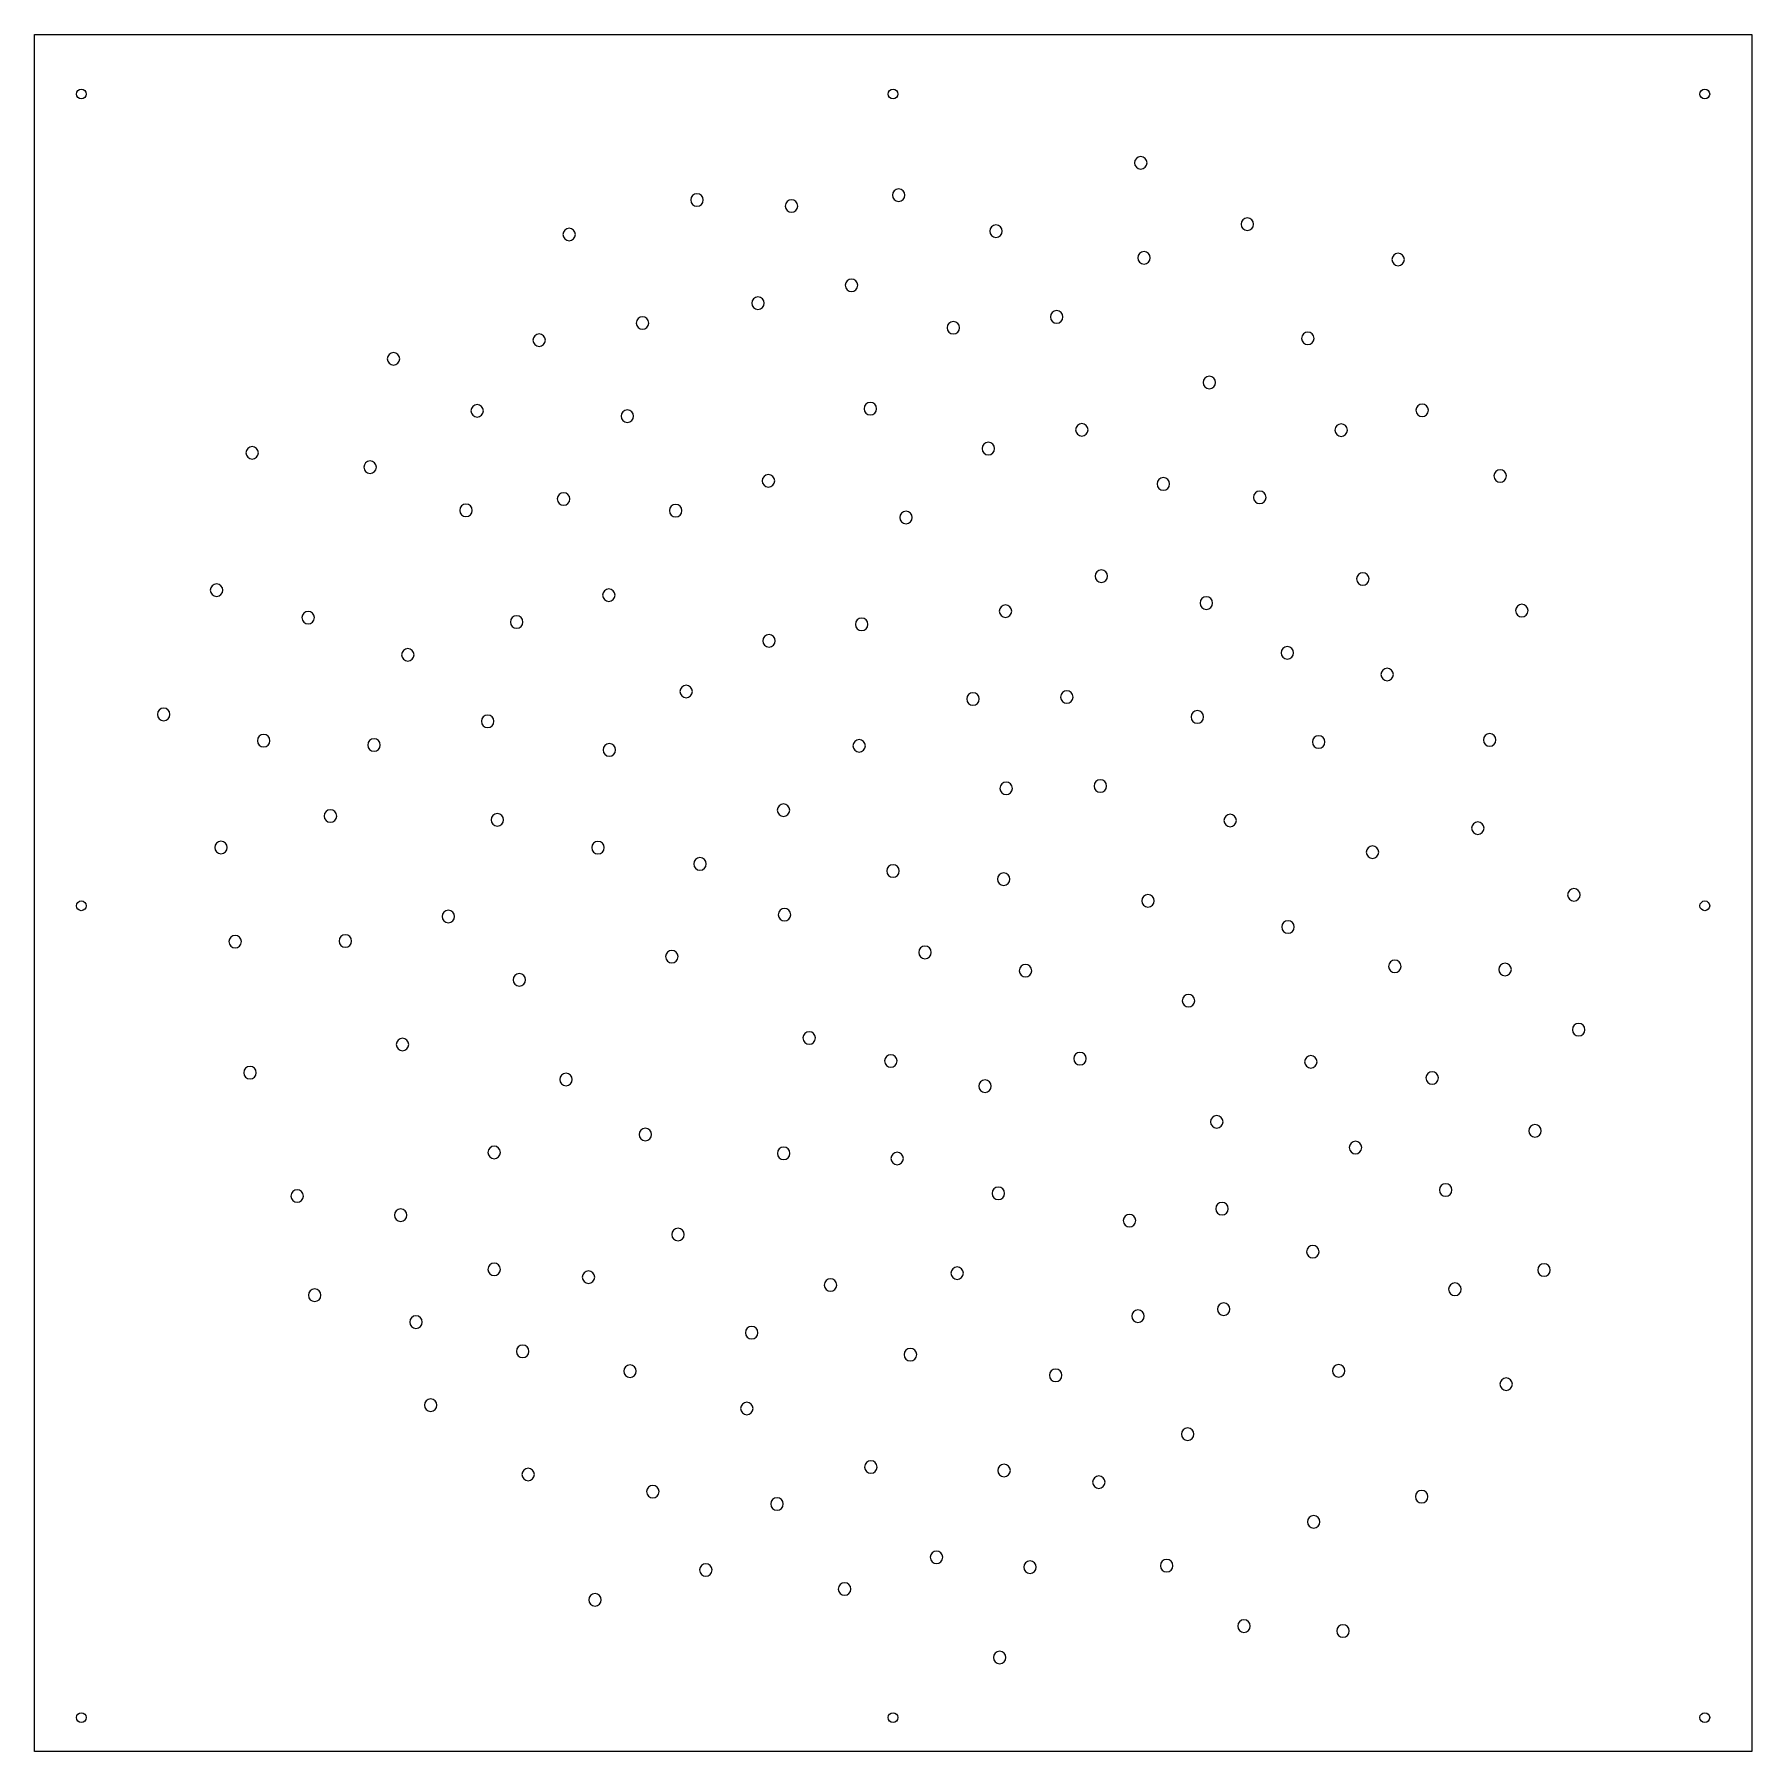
# Model space of a CAD drawing. Header units: millimetres. Extents: x -2422 to -1324, y 1673 to 2771.
import ezdxf

# ---------------------------------------------------------------- set-up
doc = ezdxf.new("R2010")
doc.units = ezdxf.units.MM
doc.header["$MEASUREMENT"] = 0
doc.layers.add('Make2D$visible$lines$EXPORTS', color=178, linetype='Continuous', true_color=0x000000)

msp = doc.modelspace()

# ---------------------------------------------------------------- linework, layer by layer
at = {"layer": 'Make2D$visible$lines$EXPORTS'}
msp.add_lwpolyline([(-2422, 1672.9), (-2422, 2771.1), (-1323.8, 2771.1), (-1323.8, 1672.9)], close=True, dxfattribs=at)
for centre in [(-2392, 2732.9, 952.1), (-1872.9, 2732.9, 952.1), (-1353.8, 2732.9, 952.1), (-2392, 2213.8, 952.1), (-1353.8, 2213.8, 952.1), (-2392, 1694.7, 952.1), (-1872.9, 1694.7, 952.1), (-1353.8, 1694.7, 952.1)]:
    msp.add_circle(centre, 3.12, dxfattribs=at)
for points in [[(-1714.5, 2692.9, 952.1), (-1712.3, 2692.9, 952.1), (-1710.5, 2691.2, 952.1), (-1710.5, 2688.9, 952.1), (-1710.5, 2686.7, 952.1), (-1712.3, 2684.9, 952.1), (-1714.5, 2684.9, 952.1), (-1716.7, 2684.9, 952.1), (-1718.5, 2686.7, 952.1), (-1718.5, 2688.9, 952.1), (-1718.5, 2691.2, 952.1), (-1716.7, 2692.9, 952.1), (-1714.5, 2692.9, 952.1)], [(-1998.3, 2669.2, 952.1), (-1996.1, 2669.2, 952.1), (-1994.3, 2667.4, 952.1), (-1994.3, 2665.2, 952.1), (-1994.3, 2663, 952.1), (-1996.1, 2661.2, 952.1), (-1998.3, 2661.2, 952.1), (-2000.5, 2661.2, 952.1), (-2002.3, 2663, 952.1), (-2002.3, 2665.2, 952.1), (-2002.3, 2667.4, 952.1), (-2000.5, 2669.2, 952.1), (-1998.3, 2669.2, 952.1)], [(-1869.3, 2672.3, 952.1), (-1867.1, 2672.3, 952.1), (-1865.3, 2670.5, 952.1), (-1865.3, 2668.3, 952.1), (-1865.3, 2666.1, 952.1), (-1867.1, 2664.3, 952.1), (-1869.3, 2664.3, 952.1), (-1871.5, 2664.3, 952.1), (-1873.3, 2666.1, 952.1), (-1873.3, 2668.3, 952.1), (-1873.3, 2670.5, 952.1), (-1871.5, 2672.3, 952.1), (-1869.3, 2672.3, 952.1)], [(-1937.8, 2665.3, 952.1), (-1935.6, 2665.3, 952.1), (-1933.8, 2663.5, 952.1), (-1933.8, 2661.3, 952.1), (-1933.8, 2659.1, 952.1), (-1935.6, 2657.3, 952.1), (-1937.8, 2657.3, 952.1), (-1940, 2657.3, 952.1), (-1941.8, 2659.1, 952.1), (-1941.8, 2661.3, 952.1), (-1941.8, 2663.5, 952.1), (-1940, 2665.3, 952.1), (-1937.8, 2665.3, 952.1)], [(-2080, 2647.1, 952.1), (-2077.8, 2647.1, 952.1), (-2076, 2645.3, 952.1), (-2076, 2643.1, 952.1), (-2076, 2640.9, 952.1), (-2077.8, 2639.1, 952.1), (-2080, 2639.1, 952.1), (-2082.2, 2639.1, 952.1), (-2084, 2640.9, 952.1), (-2084, 2643.1, 952.1), (-2084, 2645.3, 952.1), (-2082.2, 2647.1, 952.1), (-2080, 2647.1, 952.1)], [(-1807.1, 2649.2, 952.1), (-1804.9, 2649.2, 952.1), (-1803.1, 2647.4, 952.1), (-1803.1, 2645.2, 952.1), (-1803.1, 2643, 952.1), (-1804.9, 2641.2, 952.1), (-1807.1, 2641.2, 952.1), (-1809.3, 2641.2, 952.1), (-1811.1, 2643, 952.1), (-1811.1, 2645.2, 952.1), (-1811.1, 2647.4, 952.1), (-1809.3, 2649.2, 952.1), (-1807.1, 2649.2, 952.1)], [(-1646.3, 2653.7, 952.1), (-1644.1, 2653.7, 952.1), (-1642.3, 2651.9, 952.1), (-1642.3, 2649.7, 952.1), (-1642.3, 2647.4, 952.1), (-1644.1, 2645.7, 952.1), (-1646.3, 2645.7, 952.1), (-1648.6, 2645.7, 952.1), (-1650.3, 2647.4, 952.1), (-1650.3, 2649.7, 952.1), (-1650.3, 2651.9, 952.1), (-1648.6, 2653.7, 952.1), (-1646.3, 2653.7, 952.1)], [(-1712.4, 2632.2, 952.1), (-1710.2, 2632.2, 952.1), (-1708.4, 2630.4, 952.1), (-1708.4, 2628.2, 952.1), (-1708.4, 2626, 952.1), (-1710.2, 2624.2, 952.1), (-1712.4, 2624.2, 952.1), (-1714.6, 2624.2, 952.1), (-1716.4, 2626, 952.1), (-1716.4, 2628.2, 952.1), (-1716.4, 2630.4, 952.1), (-1714.6, 2632.2, 952.1), (-1712.4, 2632.2, 952.1)], [(-1549.9, 2631.1, 952.1), (-1547.7, 2631.1, 952.1), (-1545.9, 2629.3, 952.1), (-1545.9, 2627.1, 952.1), (-1545.9, 2624.9, 952.1), (-1547.7, 2623.1, 952.1), (-1549.9, 2623.1, 952.1), (-1552.2, 2623.1, 952.1), (-1553.9, 2624.9, 952.1), (-1553.9, 2627.1, 952.1), (-1553.9, 2629.3, 952.1), (-1552.2, 2631.1, 952.1), (-1549.9, 2631.1, 952.1)], [(-1899.5, 2614.6, 952.1), (-1897.3, 2614.6, 952.1), (-1895.5, 2612.8, 952.1), (-1895.5, 2610.6, 952.1), (-1895.5, 2608.3, 952.1), (-1897.3, 2606.6, 952.1), (-1899.5, 2606.6, 952.1), (-1901.7, 2606.6, 952.1), (-1903.5, 2608.3, 952.1), (-1903.5, 2610.6, 952.1), (-1903.5, 2612.8, 952.1), (-1901.7, 2614.6, 952.1), (-1899.5, 2614.6, 952.1)], [(-1959.3, 2603.2, 952.1), (-1957.1, 2603.2, 952.1), (-1955.3, 2601.4, 952.1), (-1955.3, 2599.2, 952.1), (-1955.3, 2597, 952.1), (-1957.1, 2595.2, 952.1), (-1959.3, 2595.2, 952.1), (-1961.5, 2595.2, 952.1), (-1963.3, 2597, 952.1), (-1963.3, 2599.2, 952.1), (-1963.3, 2601.4, 952.1), (-1961.5, 2603.2, 952.1), (-1959.3, 2603.2, 952.1)], [(-1768.3, 2594.4, 952.1), (-1766, 2594.4, 952.1), (-1764.3, 2592.6, 952.1), (-1764.3, 2590.4, 952.1), (-1764.3, 2588.2, 952.1), (-1766, 2586.4, 952.1), (-1768.3, 2586.4, 952.1), (-1770.5, 2586.4, 952.1), (-1772.3, 2588.2, 952.1), (-1772.3, 2590.4, 952.1), (-1772.3, 2592.6, 952.1), (-1770.5, 2594.4, 952.1), (-1768.3, 2594.4, 952.1)], [(-2033.1, 2590.5, 952.1), (-2030.9, 2590.5, 952.1), (-2029.1, 2588.7, 952.1), (-2029.1, 2586.5, 952.1), (-2029.1, 2584.3, 952.1), (-2030.9, 2582.5, 952.1), (-2033.1, 2582.5, 952.1), (-2035.3, 2582.5, 952.1), (-2037.1, 2584.3, 952.1), (-2037.1, 2586.5, 952.1), (-2037.1, 2588.7, 952.1), (-2035.3, 2590.5, 952.1), (-2033.1, 2590.5, 952.1)], [(-1834.4, 2587.4, 952.1), (-1832.2, 2587.4, 952.1), (-1830.4, 2585.7, 952.1), (-1830.4, 2583.5, 952.1), (-1830.4, 2581.2, 952.1), (-1832.2, 2579.5, 952.1), (-1834.4, 2579.5, 952.1), (-1836.6, 2579.5, 952.1), (-1838.4, 2581.2, 952.1), (-1838.4, 2583.5, 952.1), (-1838.4, 2585.7, 952.1), (-1836.6, 2587.4, 952.1), (-1834.4, 2587.4, 952.1)], [(-2099.2, 2579.5, 952.1), (-2097, 2579.5, 952.1), (-2095.2, 2577.7, 952.1), (-2095.2, 2575.5, 952.1), (-2095.2, 2573.3, 952.1), (-2097, 2571.5, 952.1), (-2099.2, 2571.5, 952.1), (-2101.4, 2571.5, 952.1), (-2103.2, 2573.3, 952.1), (-2103.2, 2575.5, 952.1), (-2103.2, 2577.7, 952.1), (-2101.4, 2579.5, 952.1), (-2099.2, 2579.5, 952.1)], [(-1607.7, 2580.7, 952.1), (-1605.5, 2580.7, 952.1), (-1603.7, 2578.9, 952.1), (-1603.7, 2576.7, 952.1), (-1603.7, 2574.5, 952.1), (-1605.5, 2572.7, 952.1), (-1607.7, 2572.7, 952.1), (-1609.9, 2572.7, 952.1), (-1611.7, 2574.5, 952.1), (-1611.7, 2576.7, 952.1), (-1611.7, 2578.9, 952.1), (-1609.9, 2580.7, 952.1), (-1607.7, 2580.7, 952.1)], [(-2192.4, 2567.6, 952.1), (-2190.2, 2567.6, 952.1), (-2188.4, 2565.8, 952.1), (-2188.4, 2563.6, 952.1), (-2188.4, 2561.3, 952.1), (-2190.2, 2559.6, 952.1), (-2192.4, 2559.6, 952.1), (-2194.6, 2559.6, 952.1), (-2196.4, 2561.3, 952.1), (-2196.4, 2563.6, 952.1), (-2196.4, 2565.8, 952.1), (-2194.6, 2567.6, 952.1), (-2192.4, 2567.6, 952.1)], [(-1670.6, 2552.5, 952.1), (-1668.4, 2552.5, 952.1), (-1666.6, 2550.7, 952.1), (-1666.6, 2548.5, 952.1), (-1666.6, 2546.3, 952.1), (-1668.4, 2544.5, 952.1), (-1670.6, 2544.5, 952.1), (-1672.8, 2544.5, 952.1), (-1674.6, 2546.3, 952.1), (-1674.6, 2548.5, 952.1), (-1674.6, 2550.7, 952.1), (-1672.8, 2552.5, 952.1), (-1670.6, 2552.5, 952.1)], [(-2138.9, 2534.3, 952.1), (-2136.7, 2534.3, 952.1), (-2134.9, 2532.5, 952.1), (-2134.9, 2530.3, 952.1), (-2134.9, 2528.1, 952.1), (-2136.7, 2526.3, 952.1), (-2138.9, 2526.3, 952.1), (-2141.1, 2526.3, 952.1), (-2142.9, 2528.1, 952.1), (-2142.9, 2530.3, 952.1), (-2142.9, 2532.5, 952.1), (-2141.1, 2534.3, 952.1), (-2138.9, 2534.3, 952.1)], [(-2042.8, 2530.9, 952.1), (-2040.6, 2530.9, 952.1), (-2038.8, 2529.1, 952.1), (-2038.8, 2526.9, 952.1), (-2038.8, 2524.7, 952.1), (-2040.6, 2522.9, 952.1), (-2042.8, 2522.9, 952.1), (-2045, 2522.9, 952.1), (-2046.8, 2524.7, 952.1), (-2046.8, 2526.9, 952.1), (-2046.8, 2529.1, 952.1), (-2045, 2530.9, 952.1), (-2042.8, 2530.9, 952.1)], [(-1887.4, 2535.7, 952.1), (-1885.2, 2535.7, 952.1), (-1883.4, 2533.9, 952.1), (-1883.4, 2531.7, 952.1), (-1883.4, 2529.4, 952.1), (-1885.2, 2527.7, 952.1), (-1887.4, 2527.7, 952.1), (-1889.7, 2527.7, 952.1), (-1891.4, 2529.4, 952.1), (-1891.4, 2531.7, 952.1), (-1891.4, 2533.9, 952.1), (-1889.7, 2535.7, 952.1), (-1887.4, 2535.7, 952.1)], [(-1534.5, 2534.7, 952.1), (-1532.3, 2534.7, 952.1), (-1530.5, 2532.9, 952.1), (-1530.5, 2530.7, 952.1), (-1530.5, 2528.5, 952.1), (-1532.3, 2526.7, 952.1), (-1534.5, 2526.7, 952.1), (-1536.7, 2526.7, 952.1), (-1538.5, 2528.5, 952.1), (-1538.5, 2530.7, 952.1), (-1538.5, 2532.9, 952.1), (-1536.7, 2534.7, 952.1), (-1534.5, 2534.7, 952.1)], [(-1752.2, 2522.2, 952.1), (-1750, 2522.2, 952.1), (-1748.2, 2520.4, 952.1), (-1748.2, 2518.2, 952.1), (-1748.2, 2516, 952.1), (-1750, 2514.2, 952.1), (-1752.2, 2514.2, 952.1), (-1754.4, 2514.2, 952.1), (-1756.2, 2516, 952.1), (-1756.2, 2518.2, 952.1), (-1756.2, 2520.4, 952.1), (-1754.4, 2522.2, 952.1), (-1752.2, 2522.2, 952.1)], [(-1586.3, 2522, 952.1), (-1584.1, 2522, 952.1), (-1582.3, 2520.3, 952.1), (-1582.3, 2518, 952.1), (-1582.3, 2515.8, 952.1), (-1584.1, 2514, 952.1), (-1586.3, 2514, 952.1), (-1588.6, 2514, 952.1), (-1590.3, 2515.8, 952.1), (-1590.3, 2518, 952.1), (-1590.3, 2520.3, 952.1), (-1588.6, 2522, 952.1), (-1586.3, 2522, 952.1)], [(-2282.7, 2507.5, 952.1), (-2280.5, 2507.5, 952.1), (-2278.7, 2505.7, 952.1), (-2278.7, 2503.5, 952.1), (-2278.7, 2501.3, 952.1), (-2280.5, 2499.5, 952.1), (-2282.7, 2499.5, 952.1), (-2284.9, 2499.5, 952.1), (-2286.7, 2501.3, 952.1), (-2286.7, 2503.5, 952.1), (-2286.7, 2505.7, 952.1), (-2284.9, 2507.5, 952.1), (-2282.7, 2507.5, 952.1)], [(-1812, 2510.2, 952.1), (-1809.8, 2510.2, 952.1), (-1808, 2508.4, 952.1), (-1808, 2506.2, 952.1), (-1808, 2504, 952.1), (-1809.8, 2502.2, 952.1), (-1812, 2502.2, 952.1), (-1814.2, 2502.2, 952.1), (-1816, 2504, 952.1), (-1816, 2506.2, 952.1), (-1816, 2508.4, 952.1), (-1814.2, 2510.2, 952.1), (-1812, 2510.2, 952.1)], [(-2207.3, 2498.3, 952.1), (-2205.1, 2498.3, 952.1), (-2203.3, 2496.5, 952.1), (-2203.3, 2494.3, 952.1), (-2203.3, 2492, 952.1), (-2205.1, 2490.3, 952.1), (-2207.3, 2490.3, 952.1), (-2209.6, 2490.3, 952.1), (-2211.3, 2492, 952.1), (-2211.3, 2494.3, 952.1), (-2211.3, 2496.5, 952.1), (-2209.6, 2498.3, 952.1), (-2207.3, 2498.3, 952.1)], [(-1952.6, 2489.6, 952.1), (-1950.4, 2489.6, 952.1), (-1948.6, 2487.8, 952.1), (-1948.6, 2485.6, 952.1), (-1948.6, 2483.4, 952.1), (-1950.4, 2481.6, 952.1), (-1952.6, 2481.6, 952.1), (-1954.8, 2481.6, 952.1), (-1956.6, 2483.4, 952.1), (-1956.6, 2485.6, 952.1), (-1956.6, 2487.8, 952.1), (-1954.8, 2489.6, 952.1), (-1952.6, 2489.6, 952.1)], [(-1700.1, 2487.6, 952.1), (-1697.9, 2487.6, 952.1), (-1696.1, 2485.8, 952.1), (-1696.1, 2483.6, 952.1), (-1696.1, 2481.4, 952.1), (-1697.9, 2479.6, 952.1), (-1700.1, 2479.6, 952.1), (-1702.3, 2479.6, 952.1), (-1704.1, 2481.4, 952.1), (-1704.1, 2483.6, 952.1), (-1704.1, 2485.8, 952.1), (-1702.3, 2487.6, 952.1), (-1700.1, 2487.6, 952.1)], [(-1484.7, 2492.7, 952.1), (-1482.5, 2492.7, 952.1), (-1480.7, 2490.9, 952.1), (-1480.7, 2488.7, 952.1), (-1480.7, 2486.5, 952.1), (-1482.5, 2484.7, 952.1), (-1484.7, 2484.7, 952.1), (-1486.9, 2484.7, 952.1), (-1488.7, 2486.5, 952.1), (-1488.7, 2488.7, 952.1), (-1488.7, 2490.9, 952.1), (-1486.9, 2492.7, 952.1), (-1484.7, 2492.7, 952.1)], [(-2083.6, 2478, 952.1), (-2081.4, 2478, 952.1), (-2079.6, 2476.2, 952.1), (-2079.6, 2474, 952.1), (-2079.6, 2471.7, 952.1), (-2081.4, 2470, 952.1), (-2083.6, 2470, 952.1), (-2085.8, 2470, 952.1), (-2087.6, 2471.7, 952.1), (-2087.6, 2474, 952.1), (-2087.6, 2476.2, 952.1), (-2085.8, 2478, 952.1), (-2083.6, 2478, 952.1)], [(-1638.4, 2479, 952.1), (-1636.2, 2479, 952.1), (-1634.4, 2477.2, 952.1), (-1634.4, 2475, 952.1), (-1634.4, 2472.8, 952.1), (-1636.2, 2471, 952.1), (-1638.4, 2471, 952.1), (-1640.6, 2471, 952.1), (-1642.4, 2472.8, 952.1), (-1642.4, 2475, 952.1), (-1642.4, 2477.2, 952.1), (-1640.6, 2479, 952.1), (-1638.4, 2479, 952.1)], [(-2146, 2470.7, 952.1), (-2143.8, 2470.7, 952.1), (-2142, 2468.9, 952.1), (-2142, 2466.7, 952.1), (-2142, 2464.4, 952.1), (-2143.8, 2462.7, 952.1), (-2146, 2462.7, 952.1), (-2148.2, 2462.7, 952.1), (-2150, 2464.4, 952.1), (-2150, 2466.7, 952.1), (-2150, 2468.9, 952.1), (-2148.2, 2470.7, 952.1), (-2146, 2470.7, 952.1)], [(-2011.9, 2470.5, 952.1), (-2009.7, 2470.5, 952.1), (-2007.9, 2468.7, 952.1), (-2007.9, 2466.5, 952.1), (-2007.9, 2464.3, 952.1), (-2009.7, 2462.5, 952.1), (-2011.9, 2462.5, 952.1), (-2014.1, 2462.5, 952.1), (-2015.9, 2464.3, 952.1), (-2015.9, 2466.5, 952.1), (-2015.9, 2468.7, 952.1), (-2014.1, 2470.5, 952.1), (-2011.9, 2470.5, 952.1)], [(-1864.6, 2466.1, 952.1), (-1862.4, 2466.1, 952.1), (-1860.6, 2464.3, 952.1), (-1860.6, 2462.1, 952.1), (-1860.6, 2459.9, 952.1), (-1862.4, 2458.1, 952.1), (-1864.6, 2458.1, 952.1), (-1866.8, 2458.1, 952.1), (-1868.6, 2459.9, 952.1), (-1868.6, 2462.1, 952.1), (-1868.6, 2464.3, 952.1), (-1866.8, 2466.1, 952.1), (-1864.6, 2466.1, 952.1)], [(-1739.7, 2428.6, 952.1), (-1737.5, 2428.6, 952.1), (-1735.7, 2426.8, 952.1), (-1735.7, 2424.6, 952.1), (-1735.7, 2422.4, 952.1), (-1737.5, 2420.6, 952.1), (-1739.7, 2420.6, 952.1), (-1741.9, 2420.6, 952.1), (-1743.7, 2422.4, 952.1), (-1743.7, 2424.6, 952.1), (-1743.7, 2426.8, 952.1), (-1741.9, 2428.6, 952.1), (-1739.7, 2428.6, 952.1)], [(-2305.5, 2419.7, 952.1), (-2303.3, 2419.7, 952.1), (-2301.5, 2417.9, 952.1), (-2301.5, 2415.7, 952.1), (-2301.5, 2413.5, 952.1), (-2303.3, 2411.7, 952.1), (-2305.5, 2411.7, 952.1), (-2307.7, 2411.7, 952.1), (-2309.5, 2413.5, 952.1), (-2309.5, 2415.7, 952.1), (-2309.5, 2417.9, 952.1), (-2307.7, 2419.7, 952.1), (-2305.5, 2419.7, 952.1)], [(-2054.7, 2416.5, 952.1), (-2052.5, 2416.5, 952.1), (-2050.7, 2414.7, 952.1), (-2050.7, 2412.5, 952.1), (-2050.7, 2410.3, 952.1), (-2052.5, 2408.5, 952.1), (-2054.7, 2408.5, 952.1), (-2056.9, 2408.5, 952.1), (-2058.7, 2410.3, 952.1), (-2058.7, 2412.5, 952.1), (-2058.7, 2414.7, 952.1), (-2056.9, 2416.5, 952.1), (-2054.7, 2416.5, 952.1)], [(-1572.5, 2426.8, 952.1), (-1570.3, 2426.8, 952.1), (-1568.5, 2425, 952.1), (-1568.5, 2422.8, 952.1), (-1568.5, 2420.6, 952.1), (-1570.3, 2418.8, 952.1), (-1572.5, 2418.8, 952.1), (-1574.7, 2418.8, 952.1), (-1576.5, 2420.6, 952.1), (-1576.5, 2422.8, 952.1), (-1576.5, 2425, 952.1), (-1574.7, 2426.8, 952.1), (-1572.5, 2426.8, 952.1)], [(-1801, 2406.2, 952.1), (-1798.8, 2406.2, 952.1), (-1797, 2404.4, 952.1), (-1797, 2402.2, 952.1), (-1797, 2400, 952.1), (-1798.8, 2398.2, 952.1), (-1801, 2398.2, 952.1), (-1803.2, 2398.2, 952.1), (-1805, 2400, 952.1), (-1805, 2402.2, 952.1), (-1805, 2404.4, 952.1), (-1803.2, 2406.2, 952.1), (-1801, 2406.2, 952.1)], [(-1672.6, 2411.4, 952.1), (-1670.4, 2411.4, 952.1), (-1668.6, 2409.7, 952.1), (-1668.6, 2407.4, 952.1), (-1668.6, 2405.2, 952.1), (-1670.4, 2403.4, 952.1), (-1672.6, 2403.4, 952.1), (-1674.8, 2403.4, 952.1), (-1676.6, 2405.2, 952.1), (-1676.6, 2407.4, 952.1), (-1676.6, 2409.7, 952.1), (-1674.8, 2411.4, 952.1), (-1672.6, 2411.4, 952.1)], [(-1470.8, 2406.6, 952.1), (-1468.6, 2406.6, 952.1), (-1466.8, 2404.8, 952.1), (-1466.8, 2402.6, 952.1), (-1466.8, 2400.4, 952.1), (-1468.6, 2398.6, 952.1), (-1470.8, 2398.6, 952.1), (-1473, 2398.6, 952.1), (-1474.8, 2400.4, 952.1), (-1474.8, 2402.6, 952.1), (-1474.8, 2404.8, 952.1), (-1473, 2406.6, 952.1), (-1470.8, 2406.6, 952.1)], [(-2246.9, 2402.1, 952.1), (-2244.7, 2402.1, 952.1), (-2242.9, 2400.3, 952.1), (-2242.9, 2398.1, 952.1), (-2242.9, 2395.9, 952.1), (-2244.7, 2394.1, 952.1), (-2246.9, 2394.1, 952.1), (-2249.1, 2394.1, 952.1), (-2250.9, 2395.9, 952.1), (-2250.9, 2398.1, 952.1), (-2250.9, 2400.3, 952.1), (-2249.1, 2402.1, 952.1), (-2246.9, 2402.1, 952.1)], [(-2113.6, 2399.3, 952.1), (-2111.4, 2399.3, 952.1), (-2109.6, 2397.5, 952.1), (-2109.6, 2395.3, 952.1), (-2109.6, 2393.1, 952.1), (-2111.4, 2391.3, 952.1), (-2113.6, 2391.3, 952.1), (-2115.8, 2391.3, 952.1), (-2117.6, 2393.1, 952.1), (-2117.6, 2395.3, 952.1), (-2117.6, 2397.5, 952.1), (-2115.8, 2399.3, 952.1), (-2113.6, 2399.3, 952.1)], [(-1893, 2397.8, 952.1), (-1890.7, 2397.8, 952.1), (-1889, 2396, 952.1), (-1889, 2393.8, 952.1), (-1889, 2391.6, 952.1), (-1890.7, 2389.8, 952.1), (-1893, 2389.8, 952.1), (-1895.2, 2389.8, 952.1), (-1897, 2391.6, 952.1), (-1897, 2393.8, 952.1), (-1897, 2396, 952.1), (-1895.2, 2397.8, 952.1), (-1893, 2397.8, 952.1)], [(-1952.2, 2387.3, 952.1), (-1950, 2387.3, 952.1), (-1948.2, 2385.5, 952.1), (-1948.2, 2383.3, 952.1), (-1948.2, 2381.1, 952.1), (-1950, 2379.3, 952.1), (-1952.2, 2379.3, 952.1), (-1954.4, 2379.3, 952.1), (-1956.2, 2381.1, 952.1), (-1956.2, 2383.3, 952.1), (-1956.2, 2385.5, 952.1), (-1954.4, 2387.3, 952.1), (-1952.2, 2387.3, 952.1)], [(-2183.2, 2378.3, 952.1), (-2181, 2378.3, 952.1), (-2179.2, 2376.5, 952.1), (-2179.2, 2374.3, 952.1), (-2179.2, 2372.1, 952.1), (-2181, 2370.3, 952.1), (-2183.2, 2370.3, 952.1), (-2185.4, 2370.3, 952.1), (-2187.2, 2372.1, 952.1), (-2187.2, 2374.3, 952.1), (-2187.2, 2376.5, 952.1), (-2185.4, 2378.3, 952.1), (-2183.2, 2378.3, 952.1)], [(-1620.8, 2379.6, 952.1), (-1618.6, 2379.6, 952.1), (-1616.8, 2377.8, 952.1), (-1616.8, 2375.6, 952.1), (-1616.8, 2373.4, 952.1), (-1618.6, 2371.6, 952.1), (-1620.8, 2371.6, 952.1), (-1623, 2371.6, 952.1), (-1624.8, 2373.4, 952.1), (-1624.8, 2375.6, 952.1), (-1624.8, 2377.8, 952.1), (-1623, 2379.6, 952.1), (-1620.8, 2379.6, 952.1)], [(-1556.9, 2365.7, 952.1), (-1554.7, 2365.7, 952.1), (-1552.9, 2363.9, 952.1), (-1552.9, 2361.7, 952.1), (-1552.9, 2359.5, 952.1), (-1554.7, 2357.7, 952.1), (-1556.9, 2357.7, 952.1), (-1559.1, 2357.7, 952.1), (-1560.9, 2359.5, 952.1), (-1560.9, 2361.7, 952.1), (-1560.9, 2363.9, 952.1), (-1559.1, 2365.7, 952.1), (-1556.9, 2365.7, 952.1)], [(-2005.2, 2354.9, 952.1), (-2003, 2354.9, 952.1), (-2001.2, 2353.1, 952.1), (-2001.2, 2350.9, 952.1), (-2001.2, 2348.7, 952.1), (-2003, 2346.9, 952.1), (-2005.2, 2346.9, 952.1), (-2007.5, 2346.9, 952.1), (-2009.2, 2348.7, 952.1), (-2009.2, 2350.9, 952.1), (-2009.2, 2353.1, 952.1), (-2007.5, 2354.9, 952.1), (-2005.2, 2354.9, 952.1)], [(-1761.8, 2351.3, 952.1), (-1759.6, 2351.3, 952.1), (-1757.8, 2349.5, 952.1), (-1757.8, 2347.3, 952.1), (-1757.8, 2345.1, 952.1), (-1759.6, 2343.3, 952.1), (-1761.8, 2343.3, 952.1), (-1764, 2343.3, 952.1), (-1765.8, 2345.1, 952.1), (-1765.8, 2347.3, 952.1), (-1765.8, 2349.5, 952.1), (-1764, 2351.3, 952.1), (-1761.8, 2351.3, 952.1)], [(-2339.3, 2340.2, 952.1), (-2337.1, 2340.2, 952.1), (-2335.3, 2338.4, 952.1), (-2335.3, 2336.2, 952.1), (-2335.3, 2334, 952.1), (-2337.1, 2332.2, 952.1), (-2339.3, 2332.2, 952.1), (-2341.5, 2332.2, 952.1), (-2343.3, 2334, 952.1), (-2343.3, 2336.2, 952.1), (-2343.3, 2338.4, 952.1), (-2341.5, 2340.2, 952.1), (-2339.3, 2340.2, 952.1)], [(-1821.8, 2350.1, 952.1), (-1819.6, 2350.1, 952.1), (-1817.8, 2348.3, 952.1), (-1817.8, 2346.1, 952.1), (-1817.8, 2343.9, 952.1), (-1819.6, 2342.1, 952.1), (-1821.8, 2342.1, 952.1), (-1824, 2342.1, 952.1), (-1825.8, 2343.9, 952.1), (-1825.8, 2346.1, 952.1), (-1825.8, 2348.3, 952.1), (-1824, 2350.1, 952.1), (-1821.8, 2350.1, 952.1)], [(-2132.1, 2335.8, 952.1), (-2129.9, 2335.8, 952.1), (-2128.1, 2334, 952.1), (-2128.1, 2331.8, 952.1), (-2128.1, 2329.6, 952.1), (-2129.9, 2327.8, 952.1), (-2132.1, 2327.8, 952.1), (-2134.3, 2327.8, 952.1), (-2136.1, 2329.6, 952.1), (-2136.1, 2331.8, 952.1), (-2136.1, 2334, 952.1), (-2134.3, 2335.8, 952.1), (-2132.1, 2335.8, 952.1)], [(-1678.3, 2338.6, 952.1), (-1676.1, 2338.6, 952.1), (-1674.3, 2336.8, 952.1), (-1674.3, 2334.6, 952.1), (-1674.3, 2332.4, 952.1), (-1676.1, 2330.6, 952.1), (-1678.3, 2330.6, 952.1), (-1680.6, 2330.6, 952.1), (-1682.3, 2332.4, 952.1), (-1682.3, 2334.6, 952.1), (-1682.3, 2336.8, 952.1), (-1680.6, 2338.6, 952.1), (-1678.3, 2338.6, 952.1)], [(-2275.4, 2323.4, 952.1), (-2273.2, 2323.4, 952.1), (-2271.4, 2321.6, 952.1), (-2271.4, 2319.4, 952.1), (-2271.4, 2317.2, 952.1), (-2273.2, 2315.4, 952.1), (-2275.4, 2315.4, 952.1), (-2277.6, 2315.4, 952.1), (-2279.4, 2317.2, 952.1), (-2279.4, 2319.4, 952.1), (-2279.4, 2321.6, 952.1), (-2277.6, 2323.4, 952.1), (-2275.4, 2323.4, 952.1)], [(-2204.8, 2320.6, 952.1), (-2202.6, 2320.6, 952.1), (-2200.8, 2318.8, 952.1), (-2200.8, 2316.6, 952.1), (-2200.8, 2314.4, 952.1), (-2202.6, 2312.6, 952.1), (-2204.8, 2312.6, 952.1), (-2207, 2312.6, 952.1), (-2208.8, 2314.4, 952.1), (-2208.8, 2316.6, 952.1), (-2208.8, 2318.8, 952.1), (-2207, 2320.6, 952.1), (-2204.8, 2320.6, 952.1)], [(-2054.3, 2317.5, 952.1), (-2052.1, 2317.5, 952.1), (-2050.3, 2315.7, 952.1), (-2050.3, 2313.5, 952.1), (-2050.3, 2311.3, 952.1), (-2052.1, 2309.5, 952.1), (-2054.3, 2309.5, 952.1), (-2056.5, 2309.5, 952.1), (-2058.3, 2311.3, 952.1), (-2058.3, 2313.5, 952.1), (-2058.3, 2315.7, 952.1), (-2056.5, 2317.5, 952.1), (-2054.3, 2317.5, 952.1)], [(-1894.6, 2320.1, 952.1), (-1892.4, 2320.1, 952.1), (-1890.6, 2318.3, 952.1), (-1890.6, 2316.1, 952.1), (-1890.6, 2313.9, 952.1), (-1892.4, 2312.1, 952.1), (-1894.6, 2312.1, 952.1), (-1896.8, 2312.1, 952.1), (-1898.6, 2313.9, 952.1), (-1898.6, 2316.1, 952.1), (-1898.6, 2318.3, 952.1), (-1896.8, 2320.1, 952.1), (-1894.6, 2320.1, 952.1)], [(-1600.7, 2322.6, 952.1), (-1598.4, 2322.6, 952.1), (-1596.7, 2320.8, 952.1), (-1596.7, 2318.6, 952.1), (-1596.7, 2316.4, 952.1), (-1598.4, 2314.6, 952.1), (-1600.7, 2314.6, 952.1), (-1602.9, 2314.6, 952.1), (-1604.7, 2316.4, 952.1), (-1604.7, 2318.6, 952.1), (-1604.7, 2320.8, 952.1), (-1602.9, 2322.6, 952.1), (-1600.7, 2322.6, 952.1)], [(-1491.4, 2323.9, 952.1), (-1489.1, 2323.9, 952.1), (-1487.4, 2322.1, 952.1), (-1487.4, 2319.9, 952.1), (-1487.4, 2317.7, 952.1), (-1489.1, 2315.9, 952.1), (-1491.4, 2315.9, 952.1), (-1493.6, 2315.9, 952.1), (-1495.4, 2317.7, 952.1), (-1495.4, 2319.9, 952.1), (-1495.4, 2322.1, 952.1), (-1493.6, 2323.9, 952.1), (-1491.4, 2323.9, 952.1)], [(-1800.6, 2292.9, 952.1), (-1798.4, 2292.9, 952.1), (-1796.6, 2291.2, 952.1), (-1796.6, 2288.9, 952.1), (-1796.6, 2286.7, 952.1), (-1798.4, 2284.9, 952.1), (-1800.6, 2284.9, 952.1), (-1802.8, 2284.9, 952.1), (-1804.6, 2286.7, 952.1), (-1804.6, 2288.9, 952.1), (-1804.6, 2291.2, 952.1), (-1802.8, 2292.9, 952.1), (-1800.6, 2292.9, 952.1)], [(-1740.3, 2294.4, 952.1), (-1738.1, 2294.4, 952.1), (-1736.3, 2292.6, 952.1), (-1736.3, 2290.4, 952.1), (-1736.3, 2288.2, 952.1), (-1738.1, 2286.4, 952.1), (-1740.3, 2286.4, 952.1), (-1742.5, 2286.4, 952.1), (-1744.3, 2288.2, 952.1), (-1744.3, 2290.4, 952.1), (-1744.3, 2292.6, 952.1), (-1742.5, 2294.4, 952.1), (-1740.3, 2294.4, 952.1)], [(-2232.7, 2275.2, 952.1), (-2230.5, 2275.2, 952.1), (-2228.7, 2273.4, 952.1), (-2228.7, 2271.2, 952.1), (-2228.7, 2269, 952.1), (-2230.5, 2267.2, 952.1), (-2232.7, 2267.2, 952.1), (-2234.9, 2267.2, 952.1), (-2236.7, 2269, 952.1), (-2236.7, 2271.2, 952.1), (-2236.7, 2273.4, 952.1), (-2234.9, 2275.2, 952.1), (-2232.7, 2275.2, 952.1)], [(-1943, 2279, 952.1), (-1940.8, 2279, 952.1), (-1939, 2277.2, 952.1), (-1939, 2275, 952.1), (-1939, 2272.8, 952.1), (-1940.8, 2271, 952.1), (-1943, 2271, 952.1), (-1945.2, 2271, 952.1), (-1947, 2272.8, 952.1), (-1947, 2275, 952.1), (-1947, 2277.2, 952.1), (-1945.2, 2279, 952.1), (-1943, 2279, 952.1)], [(-2126, 2272.8, 952.1), (-2123.8, 2272.8, 952.1), (-2122, 2271, 952.1), (-2122, 2268.8, 952.1), (-2122, 2266.6, 952.1), (-2123.8, 2264.8, 952.1), (-2126, 2264.8, 952.1), (-2128.2, 2264.8, 952.1), (-2130, 2266.6, 952.1), (-2130, 2268.8, 952.1), (-2130, 2271, 952.1), (-2128.2, 2272.8, 952.1), (-2126, 2272.8, 952.1)], [(-1657.3, 2272.4, 952.1), (-1655.1, 2272.4, 952.1), (-1653.3, 2270.6, 952.1), (-1653.3, 2268.4, 952.1), (-1653.3, 2266.2, 952.1), (-1655.1, 2264.4, 952.1), (-1657.3, 2264.4, 952.1), (-1659.5, 2264.4, 952.1), (-1661.3, 2266.2, 952.1), (-1661.3, 2268.4, 952.1), (-1661.3, 2270.6, 952.1), (-1659.5, 2272.4, 952.1), (-1657.3, 2272.4, 952.1)], [(-1498.9, 2267.5, 952.1), (-1496.7, 2267.5, 952.1), (-1494.9, 2265.7, 952.1), (-1494.9, 2263.5, 952.1), (-1494.9, 2261.2, 952.1), (-1496.7, 2259.5, 952.1), (-1498.9, 2259.5, 952.1), (-1501.1, 2259.5, 952.1), (-1502.9, 2261.2, 952.1), (-1502.9, 2263.5, 952.1), (-1502.9, 2265.7, 952.1), (-1501.1, 2267.5, 952.1), (-1498.9, 2267.5, 952.1)], [(-2302.7, 2255.1, 952.1), (-2300.5, 2255.1, 952.1), (-2298.7, 2253.3, 952.1), (-2298.7, 2251.1, 952.1), (-2298.7, 2248.9, 952.1), (-2300.5, 2247.1, 952.1), (-2302.7, 2247.1, 952.1), (-2304.9, 2247.1, 952.1), (-2306.7, 2248.9, 952.1), (-2306.7, 2251.1, 952.1), (-2306.7, 2253.3, 952.1), (-2304.9, 2255.1, 952.1), (-2302.7, 2255.1, 952.1)], [(-2061.6, 2255, 952.1), (-2059.4, 2255, 952.1), (-2057.6, 2253.2, 952.1), (-2057.6, 2251, 952.1), (-2057.6, 2248.8, 952.1), (-2059.4, 2247, 952.1), (-2061.6, 2247, 952.1), (-2063.8, 2247, 952.1), (-2065.6, 2248.8, 952.1), (-2065.6, 2251, 952.1), (-2065.6, 2253.2, 952.1), (-2063.8, 2255, 952.1), (-2061.6, 2255, 952.1)], [(-1566.3, 2252.1, 952.1), (-1564.1, 2252.1, 952.1), (-1562.3, 2250.3, 952.1), (-1562.3, 2248.1, 952.1), (-1562.3, 2245.9, 952.1), (-1564.1, 2244.1, 952.1), (-1566.3, 2244.1, 952.1), (-1568.5, 2244.1, 952.1), (-1570.3, 2245.9, 952.1), (-1570.3, 2248.1, 952.1), (-1570.3, 2250.3, 952.1), (-1568.5, 2252.1, 952.1), (-1566.3, 2252.1, 952.1)], [(-1996.4, 2244.6, 952.1), (-1994.2, 2244.6, 952.1), (-1992.4, 2242.8, 952.1), (-1992.4, 2240.6, 952.1), (-1992.4, 2238.4, 952.1), (-1994.2, 2236.6, 952.1), (-1996.4, 2236.6, 952.1), (-1998.6, 2236.6, 952.1), (-2000.4, 2238.4, 952.1), (-2000.4, 2240.6, 952.1), (-2000.4, 2242.8, 952.1), (-1998.6, 2244.6, 952.1), (-1996.4, 2244.6, 952.1)], [(-1872.9, 2240.1, 952.1), (-1870.7, 2240.1, 952.1), (-1868.9, 2238.3, 952.1), (-1868.9, 2236.1, 952.1), (-1868.9, 2233.9, 952.1), (-1870.7, 2232.1, 952.1), (-1872.9, 2232.1, 952.1), (-1875.1, 2232.1, 952.1), (-1876.9, 2233.9, 952.1), (-1876.9, 2236.1, 952.1), (-1876.9, 2238.3, 952.1), (-1875.1, 2240.1, 952.1), (-1872.9, 2240.1, 952.1)], [(-1802.2, 2234.8, 952.1), (-1800, 2234.8, 952.1), (-1798.2, 2233, 952.1), (-1798.2, 2230.8, 952.1), (-1798.2, 2228.6, 952.1), (-1800, 2226.8, 952.1), (-1802.2, 2226.8, 952.1), (-1804.4, 2226.8, 952.1), (-1806.2, 2228.6, 952.1), (-1806.2, 2230.8, 952.1), (-1806.2, 2233, 952.1), (-1804.4, 2234.8, 952.1), (-1802.2, 2234.8, 952.1)], [(-1709.9, 2221, 952.1), (-1707.7, 2221, 952.1), (-1705.9, 2219.2, 952.1), (-1705.9, 2217, 952.1), (-1705.9, 2214.8, 952.1), (-1707.7, 2213, 952.1), (-1709.9, 2213, 952.1), (-1712.1, 2213, 952.1), (-1713.9, 2214.8, 952.1), (-1713.9, 2217, 952.1), (-1713.9, 2219.2, 952.1), (-1712.1, 2221, 952.1), (-1709.9, 2221, 952.1)], [(-1437.5, 2224.8, 952.1), (-1435.3, 2224.8, 952.1), (-1433.5, 2223, 952.1), (-1433.5, 2220.8, 952.1), (-1433.5, 2218.6, 952.1), (-1435.3, 2216.8, 952.1), (-1437.5, 2216.8, 952.1), (-1439.7, 2216.8, 952.1), (-1441.5, 2218.6, 952.1), (-1441.5, 2220.8, 952.1), (-1441.5, 2223, 952.1), (-1439.7, 2224.8, 952.1), (-1437.5, 2224.8, 952.1)], [(-2157.3, 2211, 952.1), (-2155.1, 2211, 952.1), (-2153.3, 2209.2, 952.1), (-2153.3, 2207, 952.1), (-2153.3, 2204.8, 952.1), (-2155.1, 2203, 952.1), (-2157.3, 2203, 952.1), (-2159.5, 2203, 952.1), (-2161.3, 2204.8, 952.1), (-2161.3, 2207, 952.1), (-2161.3, 2209.2, 952.1), (-2159.5, 2211, 952.1), (-2157.3, 2211, 952.1)], [(-1942.3, 2212.1, 952.1), (-1940.1, 2212.1, 952.1), (-1938.3, 2210.3, 952.1), (-1938.3, 2208.1, 952.1), (-1938.3, 2205.9, 952.1), (-1940.1, 2204.1, 952.1), (-1942.3, 2204.1, 952.1), (-1944.5, 2204.1, 952.1), (-1946.3, 2205.9, 952.1), (-1946.3, 2208.1, 952.1), (-1946.3, 2210.3, 952.1), (-1944.5, 2212.1, 952.1), (-1942.3, 2212.1, 952.1)], [(-1620.3, 2204.3, 952.1), (-1618.1, 2204.3, 952.1), (-1616.3, 2202.5, 952.1), (-1616.3, 2200.3, 952.1), (-1616.3, 2198.1, 952.1), (-1618.1, 2196.3, 952.1), (-1620.3, 2196.3, 952.1), (-1622.6, 2196.3, 952.1), (-1624.3, 2198.1, 952.1), (-1624.3, 2200.3, 952.1), (-1624.3, 2202.5, 952.1), (-1622.6, 2204.3, 952.1), (-1620.3, 2204.3, 952.1)], [(-2293.6, 2194.9, 952.1), (-2291.4, 2194.9, 952.1), (-2289.6, 2193.1, 952.1), (-2289.6, 2190.9, 952.1), (-2289.6, 2188.7, 952.1), (-2291.4, 2186.9, 952.1), (-2293.6, 2186.9, 952.1), (-2295.8, 2186.9, 952.1), (-2297.6, 2188.7, 952.1), (-2297.6, 2190.9, 952.1), (-2297.6, 2193.1, 952.1), (-2295.8, 2194.9, 952.1), (-2293.6, 2194.9, 952.1)], [(-2223.2, 2195.3, 952.1), (-2220.9, 2195.3, 952.1), (-2219.2, 2193.5, 952.1), (-2219.2, 2191.3, 952.1), (-2219.2, 2189.1, 952.1), (-2220.9, 2187.3, 952.1), (-2223.2, 2187.3, 952.1), (-2225.4, 2187.3, 952.1), (-2227.2, 2189.1, 952.1), (-2227.2, 2191.3, 952.1), (-2227.2, 2193.5, 952.1), (-2225.4, 2195.3, 952.1), (-2223.2, 2195.3, 952.1)], [(-1852.5, 2188, 952.1), (-1850.3, 2188, 952.1), (-1848.5, 2186.3, 952.1), (-1848.5, 2184, 952.1), (-1848.5, 2181.8, 952.1), (-1850.3, 2180, 952.1), (-1852.5, 2180, 952.1), (-1854.7, 2180, 952.1), (-1856.5, 2181.8, 952.1), (-1856.5, 2184, 952.1), (-1856.5, 2186.3, 952.1), (-1854.7, 2188, 952.1), (-1852.5, 2188, 952.1)], [(-2014.4, 2185.3, 952.1), (-2012.2, 2185.3, 952.1), (-2010.4, 2183.5, 952.1), (-2010.4, 2181.3, 952.1), (-2010.4, 2179, 952.1), (-2012.2, 2177.3, 952.1), (-2014.4, 2177.3, 952.1), (-2016.6, 2177.3, 952.1), (-2018.4, 2179, 952.1), (-2018.4, 2181.3, 952.1), (-2018.4, 2183.5, 952.1), (-2016.6, 2185.3, 952.1), (-2014.4, 2185.3, 952.1)], [(-1788.2, 2176.3, 952.1), (-1786, 2176.3, 952.1), (-1784.2, 2174.5, 952.1), (-1784.2, 2172.3, 952.1), (-1784.2, 2170.1, 952.1), (-1786, 2168.3, 952.1), (-1788.2, 2168.3, 952.1), (-1790.4, 2168.3, 952.1), (-1792.2, 2170.1, 952.1), (-1792.2, 2172.3, 952.1), (-1792.2, 2174.5, 952.1), (-1790.4, 2176.3, 952.1), (-1788.2, 2176.3, 952.1)], [(-1552, 2179.1, 952.1), (-1549.8, 2179.1, 952.1), (-1548, 2177.3, 952.1), (-1548, 2175.1, 952.1), (-1548, 2172.9, 952.1), (-1549.8, 2171.1, 952.1), (-1552, 2171.1, 952.1), (-1554.2, 2171.1, 952.1), (-1556, 2172.9, 952.1), (-1556, 2175.1, 952.1), (-1556, 2177.3, 952.1), (-1554.2, 2179.1, 952.1), (-1552, 2179.1, 952.1)], [(-1481.5, 2177.1, 952.1), (-1479.3, 2177.1, 952.1), (-1477.5, 2175.3, 952.1), (-1477.5, 2173.1, 952.1), (-1477.5, 2170.9, 952.1), (-1479.3, 2169.1, 952.1), (-1481.5, 2169.1, 952.1), (-1483.8, 2169.1, 952.1), (-1485.5, 2170.9, 952.1), (-1485.5, 2173.1, 952.1), (-1485.5, 2175.3, 952.1), (-1483.8, 2177.1, 952.1), (-1481.5, 2177.1, 952.1)], [(-2111.9, 2170.5, 952.1), (-2109.7, 2170.5, 952.1), (-2107.9, 2168.7, 952.1), (-2107.9, 2166.5, 952.1), (-2107.9, 2164.3, 952.1), (-2109.7, 2162.5, 952.1), (-2111.9, 2162.5, 952.1), (-2114.1, 2162.5, 952.1), (-2115.9, 2164.3, 952.1), (-2115.9, 2166.5, 952.1), (-2115.9, 2168.7, 952.1), (-2114.1, 2170.5, 952.1), (-2111.9, 2170.5, 952.1)], [(-1684, 2157.1, 952.1), (-1681.8, 2157.1, 952.1), (-1680, 2155.3, 952.1), (-1680, 2153.1, 952.1), (-1680, 2150.9, 952.1), (-1681.8, 2149.1, 952.1), (-1684, 2149.1, 952.1), (-1686.2, 2149.1, 952.1), (-1688, 2150.9, 952.1), (-1688, 2153.1, 952.1), (-1688, 2155.3, 952.1), (-1686.2, 2157.1, 952.1), (-1684, 2157.1, 952.1)], [(-1926.5, 2133.3, 952.1), (-1924.3, 2133.3, 952.1), (-1922.5, 2131.5, 952.1), (-1922.5, 2129.3, 952.1), (-1922.5, 2127.1, 952.1), (-1924.3, 2125.3, 952.1), (-1926.5, 2125.3, 952.1), (-1928.7, 2125.3, 952.1), (-1930.5, 2127.1, 952.1), (-1930.5, 2129.3, 952.1), (-1930.5, 2131.5, 952.1), (-1928.7, 2133.3, 952.1), (-1926.5, 2133.3, 952.1)], [(-1434.5, 2138.6, 952.1), (-1432.3, 2138.6, 952.1), (-1430.5, 2136.9, 952.1), (-1430.5, 2134.6, 952.1), (-1430.5, 2132.4, 952.1), (-1432.3, 2130.6, 952.1), (-1434.5, 2130.6, 952.1), (-1436.7, 2130.6, 952.1), (-1438.5, 2132.4, 952.1), (-1438.5, 2134.6, 952.1), (-1438.5, 2136.9, 952.1), (-1436.7, 2138.6, 952.1), (-1434.5, 2138.6, 952.1)], [(-2186.6, 2129.1, 952.1), (-2184.4, 2129.1, 952.1), (-2182.6, 2127.3, 952.1), (-2182.6, 2125.1, 952.1), (-2182.6, 2122.9, 952.1), (-2184.4, 2121.1, 952.1), (-2186.6, 2121.1, 952.1), (-2188.8, 2121.1, 952.1), (-2190.6, 2122.9, 952.1), (-2190.6, 2125.1, 952.1), (-2190.6, 2127.3, 952.1), (-2188.8, 2129.1, 952.1), (-2186.6, 2129.1, 952.1)], [(-1753.4, 2120.1, 952.1), (-1751.2, 2120.1, 952.1), (-1749.4, 2118.3, 952.1), (-1749.4, 2116.1, 952.1), (-1749.4, 2113.9, 952.1), (-1751.2, 2112.1, 952.1), (-1753.4, 2112.1, 952.1), (-1755.6, 2112.1, 952.1), (-1757.4, 2113.9, 952.1), (-1757.4, 2116.1, 952.1), (-1757.4, 2118.3, 952.1), (-1755.6, 2120.1, 952.1), (-1753.4, 2120.1, 952.1)], [(-2284.1, 2111.1, 952.1), (-2281.9, 2111.1, 952.1), (-2280.1, 2109.3, 952.1), (-2280.1, 2107.1, 952.1), (-2280.1, 2104.8, 952.1), (-2281.9, 2103.1, 952.1), (-2284.1, 2103.1, 952.1), (-2286.3, 2103.1, 952.1), (-2288.1, 2104.8, 952.1), (-2288.1, 2107.1, 952.1), (-2288.1, 2109.3, 952.1), (-2286.3, 2111.1, 952.1), (-2284.1, 2111.1, 952.1)], [(-1874.3, 2118.6, 952.1), (-1872.1, 2118.6, 952.1), (-1870.3, 2116.8, 952.1), (-1870.3, 2114.6, 952.1), (-1870.3, 2112.4, 952.1), (-1872.1, 2110.6, 952.1), (-1874.3, 2110.6, 952.1), (-1876.6, 2110.6, 952.1), (-1878.3, 2112.4, 952.1), (-1878.3, 2114.6, 952.1), (-1878.3, 2116.8, 952.1), (-1876.6, 2118.6, 952.1), (-1874.3, 2118.6, 952.1)], [(-1605.7, 2118, 952.1), (-1603.5, 2118, 952.1), (-1601.7, 2116.2, 952.1), (-1601.7, 2114, 952.1), (-1601.7, 2111.8, 952.1), (-1603.5, 2110, 952.1), (-1605.7, 2110, 952.1), (-1607.9, 2110, 952.1), (-1609.7, 2111.8, 952.1), (-1609.7, 2114, 952.1), (-1609.7, 2116.2, 952.1), (-1607.9, 2118, 952.1), (-1605.7, 2118, 952.1)], [(-2082, 2106.7, 952.1), (-2079.8, 2106.7, 952.1), (-2078, 2104.9, 952.1), (-2078, 2102.7, 952.1), (-2078, 2100.5, 952.1), (-2079.8, 2098.7, 952.1), (-2082, 2098.7, 952.1), (-2084.2, 2098.7, 952.1), (-2086, 2100.5, 952.1), (-2086, 2102.7, 952.1), (-2086, 2104.9, 952.1), (-2084.2, 2106.7, 952.1), (-2082, 2106.7, 952.1)], [(-1814.1, 2102.5, 952.1), (-1811.9, 2102.5, 952.1), (-1810.1, 2100.7, 952.1), (-1810.1, 2098.5, 952.1), (-1810.1, 2096.3, 952.1), (-1811.9, 2094.5, 952.1), (-1814.1, 2094.5, 952.1), (-1816.3, 2094.5, 952.1), (-1818.1, 2096.3, 952.1), (-1818.1, 2098.5, 952.1), (-1818.1, 2100.7, 952.1), (-1816.3, 2102.5, 952.1), (-1814.1, 2102.5, 952.1)], [(-1528.1, 2107.7, 952.1), (-1525.9, 2107.7, 952.1), (-1524.1, 2105.9, 952.1), (-1524.1, 2103.7, 952.1), (-1524.1, 2101.5, 952.1), (-1525.9, 2099.7, 952.1), (-1528.1, 2099.7, 952.1), (-1530.3, 2099.7, 952.1), (-1532.1, 2101.5, 952.1), (-1532.1, 2103.7, 952.1), (-1532.1, 2105.9, 952.1), (-1530.3, 2107.7, 952.1), (-1528.1, 2107.7, 952.1)], [(-1665.9, 2079.7, 952.1), (-1663.7, 2079.7, 952.1), (-1661.9, 2077.9, 952.1), (-1661.9, 2075.7, 952.1), (-1661.9, 2073.5, 952.1), (-1663.7, 2071.7, 952.1), (-1665.9, 2071.7, 952.1), (-1668.1, 2071.7, 952.1), (-1669.9, 2073.5, 952.1), (-1669.9, 2075.7, 952.1), (-1669.9, 2077.9, 952.1), (-1668.1, 2079.7, 952.1), (-1665.9, 2079.7, 952.1)], [(-2031.3, 2071.6, 952.1), (-2029.1, 2071.6, 952.1), (-2027.3, 2069.8, 952.1), (-2027.3, 2067.6, 952.1), (-2027.3, 2065.4, 952.1), (-2029.1, 2063.6, 952.1), (-2031.3, 2063.6, 952.1), (-2033.5, 2063.6, 952.1), (-2035.3, 2065.4, 952.1), (-2035.3, 2067.6, 952.1), (-2035.3, 2069.8, 952.1), (-2033.5, 2071.6, 952.1), (-2031.3, 2071.6, 952.1)], [(-1462.4, 2073.9, 952.1), (-1460.2, 2073.9, 952.1), (-1458.4, 2072.1, 952.1), (-1458.4, 2069.9, 952.1), (-1458.4, 2067.7, 952.1), (-1460.2, 2065.9, 952.1), (-1462.4, 2065.9, 952.1), (-1464.6, 2065.9, 952.1), (-1466.4, 2067.7, 952.1), (-1466.4, 2069.9, 952.1), (-1466.4, 2072.1, 952.1), (-1464.6, 2073.9, 952.1), (-1462.4, 2073.9, 952.1)], [(-2128, 2060.1, 952.1), (-2125.8, 2060.1, 952.1), (-2124, 2058.3, 952.1), (-2124, 2056.1, 952.1), (-2124, 2053.9, 952.1), (-2125.8, 2052.1, 952.1), (-2128, 2052.1, 952.1), (-2130.2, 2052.1, 952.1), (-2132, 2053.9, 952.1), (-2132, 2056.1, 952.1), (-2132, 2058.3, 952.1), (-2130.2, 2060.1, 952.1), (-2128, 2060.1, 952.1)], [(-1942.9, 2059.5, 952.1), (-1940.7, 2059.5, 952.1), (-1938.9, 2057.7, 952.1), (-1938.9, 2055.5, 952.1), (-1938.9, 2053.3, 952.1), (-1940.7, 2051.5, 952.1), (-1942.9, 2051.5, 952.1), (-1945.1, 2051.5, 952.1), (-1946.9, 2053.3, 952.1), (-1946.9, 2055.5, 952.1), (-1946.9, 2057.7, 952.1), (-1945.1, 2059.5, 952.1), (-1942.9, 2059.5, 952.1)], [(-1870.3, 2056.2, 952.1), (-1868.1, 2056.2, 952.1), (-1866.3, 2054.4, 952.1), (-1866.3, 2052.2, 952.1), (-1866.3, 2050, 952.1), (-1868.1, 2048.2, 952.1), (-1870.3, 2048.2, 952.1), (-1872.5, 2048.2, 952.1), (-1874.3, 2050, 952.1), (-1874.3, 2052.2, 952.1), (-1874.3, 2054.4, 952.1), (-1872.5, 2056.2, 952.1), (-1870.3, 2056.2, 952.1)], [(-1577.2, 2063.2, 952.1), (-1575, 2063.2, 952.1), (-1573.2, 2061.4, 952.1), (-1573.2, 2059.2, 952.1), (-1573.2, 2057, 952.1), (-1575, 2055.2, 952.1), (-1577.2, 2055.2, 952.1), (-1579.4, 2055.2, 952.1), (-1581.2, 2057, 952.1), (-1581.2, 2059.2, 952.1), (-1581.2, 2061.4, 952.1), (-1579.4, 2063.2, 952.1), (-1577.2, 2063.2, 952.1)], [(-2254, 2032.2, 952.1), (-2251.8, 2032.2, 952.1), (-2250, 2030.4, 952.1), (-2250, 2028.2, 952.1), (-2250, 2026, 952.1), (-2251.8, 2024.2, 952.1), (-2254, 2024.2, 952.1), (-2256.2, 2024.2, 952.1), (-2258, 2026, 952.1), (-2258, 2028.2, 952.1), (-2258, 2030.4, 952.1), (-2256.2, 2032.2, 952.1), (-2254, 2032.2, 952.1)], [(-1805.6, 2033.9, 952.1), (-1803.4, 2033.9, 952.1), (-1801.6, 2032.1, 952.1), (-1801.6, 2029.9, 952.1), (-1801.6, 2027.7, 952.1), (-1803.4, 2025.9, 952.1), (-1805.6, 2025.9, 952.1), (-1807.9, 2025.9, 952.1), (-1809.6, 2027.7, 952.1), (-1809.6, 2029.9, 952.1), (-1809.6, 2032.1, 952.1), (-1807.9, 2033.9, 952.1), (-1805.6, 2033.9, 952.1)], [(-1519.5, 2036.1, 952.1), (-1517.3, 2036.1, 952.1), (-1515.5, 2034.3, 952.1), (-1515.5, 2032.1, 952.1), (-1515.5, 2029.9, 952.1), (-1517.3, 2028.1, 952.1), (-1519.5, 2028.1, 952.1), (-1521.7, 2028.1, 952.1), (-1523.5, 2029.9, 952.1), (-1523.5, 2032.1, 952.1), (-1523.5, 2034.3, 952.1), (-1521.7, 2036.1, 952.1), (-1519.5, 2036.1, 952.1)], [(-1662.5, 2024.1, 952.1), (-1660.3, 2024.1, 952.1), (-1658.5, 2022.3, 952.1), (-1658.5, 2020.1, 952.1), (-1658.5, 2017.9, 952.1), (-1660.3, 2016.1, 952.1), (-1662.5, 2016.1, 952.1), (-1664.7, 2016.1, 952.1), (-1666.5, 2017.9, 952.1), (-1666.5, 2020.1, 952.1), (-1666.5, 2022.3, 952.1), (-1664.7, 2024.1, 952.1), (-1662.5, 2024.1, 952.1)], [(-2187.8, 2020, 952.1), (-2185.6, 2020, 952.1), (-2183.8, 2018.2, 952.1), (-2183.8, 2016, 952.1), (-2183.8, 2013.8, 952.1), (-2185.6, 2012, 952.1), (-2187.8, 2012, 952.1), (-2190, 2012, 952.1), (-2191.8, 2013.8, 952.1), (-2191.8, 2016, 952.1), (-2191.8, 2018.2, 952.1), (-2190, 2020, 952.1), (-2187.8, 2020, 952.1)], [(-1721.7, 2016.5, 952.1), (-1719.5, 2016.5, 952.1), (-1717.7, 2014.7, 952.1), (-1717.7, 2012.5, 952.1), (-1717.7, 2010.3, 952.1), (-1719.5, 2008.5, 952.1), (-1721.7, 2008.5, 952.1), (-1724, 2008.5, 952.1), (-1725.7, 2010.3, 952.1), (-1725.7, 2012.5, 952.1), (-1725.7, 2014.7, 952.1), (-1724, 2016.5, 952.1), (-1721.7, 2016.5, 952.1)], [(-2010.4, 2007.6, 952.1), (-2008.2, 2007.6, 952.1), (-2006.4, 2005.8, 952.1), (-2006.4, 2003.6, 952.1), (-2006.4, 2001.3, 952.1), (-2008.2, 1999.6, 952.1), (-2010.4, 1999.6, 952.1), (-2012.6, 1999.6, 952.1), (-2014.4, 2001.3, 952.1), (-2014.4, 2003.6, 952.1), (-2014.4, 2005.8, 952.1), (-2012.6, 2007.6, 952.1), (-2010.4, 2007.6, 952.1)], [(-1604.5, 1996.6, 952.1), (-1602.3, 1996.6, 952.1), (-1600.5, 1994.8, 952.1), (-1600.5, 1992.6, 952.1), (-1600.5, 1990.4, 952.1), (-1602.3, 1988.6, 952.1), (-1604.5, 1988.6, 952.1), (-1606.7, 1988.6, 952.1), (-1608.5, 1990.4, 952.1), (-1608.5, 1992.6, 952.1), (-1608.5, 1994.8, 952.1), (-1606.7, 1996.6, 952.1), (-1604.5, 1996.6, 952.1)], [(-2128, 1985.3, 952.1), (-2125.8, 1985.3, 952.1), (-2124, 1983.5, 952.1), (-2124, 1981.3, 952.1), (-2124, 1979.1, 952.1), (-2125.8, 1977.3, 952.1), (-2128, 1977.3, 952.1), (-2130.2, 1977.3, 952.1), (-2132, 1979.1, 952.1), (-2132, 1981.3, 952.1), (-2132, 1983.5, 952.1), (-2130.2, 1985.3, 952.1), (-2128, 1985.3, 952.1)], [(-2067.7, 1980.3, 952.1), (-2065.5, 1980.3, 952.1), (-2063.7, 1978.5, 952.1), (-2063.7, 1976.3, 952.1), (-2063.7, 1974.1, 952.1), (-2065.5, 1972.3, 952.1), (-2067.7, 1972.3, 952.1), (-2069.9, 1972.3, 952.1), (-2071.7, 1974.1, 952.1), (-2071.7, 1976.3, 952.1), (-2071.7, 1978.5, 952.1), (-2069.9, 1980.3, 952.1), (-2067.7, 1980.3, 952.1)], [(-1831.9, 1982.9, 952.1), (-1829.7, 1982.9, 952.1), (-1827.9, 1981.1, 952.1), (-1827.9, 1978.9, 952.1), (-1827.9, 1976.6, 952.1), (-1829.7, 1974.9, 952.1), (-1831.9, 1974.9, 952.1), (-1834.1, 1974.9, 952.1), (-1835.9, 1976.6, 952.1), (-1835.9, 1978.9, 952.1), (-1835.9, 1981.1, 952.1), (-1834.1, 1982.9, 952.1), (-1831.9, 1982.9, 952.1)], [(-1456.6, 1984.9, 952.1), (-1454.4, 1984.9, 952.1), (-1452.6, 1983.1, 952.1), (-1452.6, 1980.9, 952.1), (-1452.6, 1978.7, 952.1), (-1454.4, 1976.9, 952.1), (-1456.6, 1976.9, 952.1), (-1458.8, 1976.9, 952.1), (-1460.6, 1978.7, 952.1), (-1460.6, 1980.9, 952.1), (-1460.6, 1983.1, 952.1), (-1458.8, 1984.9, 952.1), (-1456.6, 1984.9, 952.1)], [(-2242.8, 1968.8, 952.1), (-2240.6, 1968.8, 952.1), (-2238.8, 1967, 952.1), (-2238.8, 1964.8, 952.1), (-2238.8, 1962.5, 952.1), (-2240.6, 1960.8, 952.1), (-2242.8, 1960.8, 952.1), (-2245, 1960.8, 952.1), (-2246.8, 1962.5, 952.1), (-2246.8, 1964.8, 952.1), (-2246.8, 1967, 952.1), (-2245, 1968.8, 952.1), (-2242.8, 1968.8, 952.1)], [(-1912.9, 1975.3, 952.1), (-1910.7, 1975.3, 952.1), (-1908.9, 1973.5, 952.1), (-1908.9, 1971.3, 952.1), (-1908.9, 1969, 952.1), (-1910.7, 1967.3, 952.1), (-1912.9, 1967.3, 952.1), (-1915.1, 1967.3, 952.1), (-1916.9, 1969, 952.1), (-1916.9, 1971.3, 952.1), (-1916.9, 1973.5, 952.1), (-1915.1, 1975.3, 952.1), (-1912.9, 1975.3, 952.1)], [(-1513.6, 1972.6, 952.1), (-1511.4, 1972.6, 952.1), (-1509.6, 1970.8, 952.1), (-1509.6, 1968.6, 952.1), (-1509.6, 1966.4, 952.1), (-1511.4, 1964.6, 952.1), (-1513.6, 1964.6, 952.1), (-1515.8, 1964.6, 952.1), (-1517.6, 1966.4, 952.1), (-1517.6, 1968.6, 952.1), (-1517.6, 1970.8, 952.1), (-1515.8, 1972.6, 952.1), (-1513.6, 1972.6, 952.1)], [(-1716.3, 1955.4, 952.1), (-1714.1, 1955.4, 952.1), (-1712.3, 1953.6, 952.1), (-1712.3, 1951.4, 952.1), (-1712.3, 1949.2, 952.1), (-1714.1, 1947.4, 952.1), (-1716.3, 1947.4, 952.1), (-1718.5, 1947.4, 952.1), (-1720.3, 1949.2, 952.1), (-1720.3, 1951.4, 952.1), (-1720.3, 1953.6, 952.1), (-1718.5, 1955.4, 952.1), (-1716.3, 1955.4, 952.1)], [(-1661.5, 1959.9, 952.1), (-1659.2, 1959.9, 952.1), (-1657.5, 1958.1, 952.1), (-1657.5, 1955.9, 952.1), (-1657.5, 1953.7, 952.1), (-1659.2, 1951.9, 952.1), (-1661.5, 1951.9, 952.1), (-1663.7, 1951.9, 952.1), (-1665.5, 1953.7, 952.1), (-1665.5, 1955.9, 952.1), (-1665.5, 1958.1, 952.1), (-1663.7, 1959.9, 952.1), (-1661.5, 1959.9, 952.1)], [(-2178, 1951.6, 952.1), (-2175.8, 1951.6, 952.1), (-2174, 1949.8, 952.1), (-2174, 1947.6, 952.1), (-2174, 1945.4, 952.1), (-2175.8, 1943.6, 952.1), (-2178, 1943.6, 952.1), (-2180.2, 1943.6, 952.1), (-2182, 1945.4, 952.1), (-2182, 1947.6, 952.1), (-2182, 1949.8, 952.1), (-2180.2, 1951.6, 952.1), (-2178, 1951.6, 952.1)], [(-1963.3, 1944.8, 952.1), (-1961.1, 1944.8, 952.1), (-1959.3, 1943, 952.1), (-1959.3, 1940.8, 952.1), (-1959.3, 1938.6, 952.1), (-1961.1, 1936.8, 952.1), (-1963.3, 1936.8, 952.1), (-1965.5, 1936.8, 952.1), (-1967.3, 1938.6, 952.1), (-1967.3, 1940.8, 952.1), (-1967.3, 1943, 952.1), (-1965.5, 1944.8, 952.1), (-1963.3, 1944.8, 952.1)], [(-2109.8, 1932.9, 952.1), (-2107.6, 1932.9, 952.1), (-2105.8, 1931.1, 952.1), (-2105.8, 1928.9, 952.1), (-2105.8, 1926.7, 952.1), (-2107.6, 1924.9, 952.1), (-2109.8, 1924.9, 952.1), (-2112, 1924.9, 952.1), (-2113.8, 1926.7, 952.1), (-2113.8, 1928.9, 952.1), (-2113.8, 1931.1, 952.1), (-2112, 1932.9, 952.1), (-2109.8, 1932.9, 952.1)], [(-1861.8, 1930.8, 952.1), (-1859.6, 1930.8, 952.1), (-1857.8, 1929, 952.1), (-1857.8, 1926.8, 952.1), (-1857.8, 1924.6, 952.1), (-1859.6, 1922.8, 952.1), (-1861.8, 1922.8, 952.1), (-1864, 1922.8, 952.1), (-1865.8, 1924.6, 952.1), (-1865.8, 1926.8, 952.1), (-1865.8, 1929, 952.1), (-1864, 1930.8, 952.1), (-1861.8, 1930.8, 952.1)], [(-2041.1, 1920.2, 952.1), (-2038.9, 1920.2, 952.1), (-2037.1, 1918.4, 952.1), (-2037.1, 1916.2, 952.1), (-2037.1, 1914, 952.1), (-2038.9, 1912.2, 952.1), (-2041.1, 1912.2, 952.1), (-2043.3, 1912.2, 952.1), (-2045.1, 1914, 952.1), (-2045.1, 1916.2, 952.1), (-2045.1, 1918.4, 952.1), (-2043.3, 1920.2, 952.1), (-2041.1, 1920.2, 952.1)], [(-1768.9, 1917.6, 952.1), (-1766.7, 1917.6, 952.1), (-1764.9, 1915.8, 952.1), (-1764.9, 1913.6, 952.1), (-1764.9, 1911.4, 952.1), (-1766.7, 1909.6, 952.1), (-1768.9, 1909.6, 952.1), (-1771.1, 1909.6, 952.1), (-1772.9, 1911.4, 952.1), (-1772.9, 1913.6, 952.1), (-1772.9, 1915.8, 952.1), (-1771.1, 1917.6, 952.1), (-1768.9, 1917.6, 952.1)], [(-1587.9, 1920.4, 952.1), (-1585.7, 1920.4, 952.1), (-1583.9, 1918.6, 952.1), (-1583.9, 1916.4, 952.1), (-1583.9, 1914.2, 952.1), (-1585.7, 1912.4, 952.1), (-1587.9, 1912.4, 952.1), (-1590.1, 1912.4, 952.1), (-1591.9, 1914.2, 952.1), (-1591.9, 1916.4, 952.1), (-1591.9, 1918.6, 952.1), (-1590.1, 1920.4, 952.1), (-1587.9, 1920.4, 952.1)], [(-1480.8, 1911.9, 952.1), (-1478.6, 1911.9, 952.1), (-1476.8, 1910.1, 952.1), (-1476.8, 1907.9, 952.1), (-1476.8, 1905.7, 952.1), (-1478.6, 1903.9, 952.1), (-1480.8, 1903.9, 952.1), (-1483, 1903.9, 952.1), (-1484.8, 1905.7, 952.1), (-1484.8, 1907.9, 952.1), (-1484.8, 1910.1, 952.1), (-1483, 1911.9, 952.1), (-1480.8, 1911.9, 952.1)], [(-2168.6, 1898.5, 952.1), (-2166.4, 1898.5, 952.1), (-2164.6, 1896.7, 952.1), (-2164.6, 1894.5, 952.1), (-2164.6, 1892.3, 952.1), (-2166.4, 1890.5, 952.1), (-2168.6, 1890.5, 952.1), (-2170.9, 1890.5, 952.1), (-2172.6, 1892.3, 952.1), (-2172.6, 1894.5, 952.1), (-2172.6, 1896.7, 952.1), (-2170.9, 1898.5, 952.1), (-2168.6, 1898.5, 952.1)], [(-1966.4, 1896.3, 952.1), (-1964.2, 1896.3, 952.1), (-1962.4, 1894.5, 952.1), (-1962.4, 1892.3, 952.1), (-1962.4, 1890.1, 952.1), (-1964.2, 1888.3, 952.1), (-1966.4, 1888.3, 952.1), (-1968.7, 1888.3, 952.1), (-1970.4, 1890.1, 952.1), (-1970.4, 1892.3, 952.1), (-1970.4, 1894.5, 952.1), (-1968.7, 1896.3, 952.1), (-1966.4, 1896.3, 952.1)], [(-1684.5, 1879.9, 952.1), (-1682.3, 1879.9, 952.1), (-1680.5, 1878.2, 952.1), (-1680.5, 1875.9, 952.1), (-1680.5, 1873.7, 952.1), (-1682.3, 1871.9, 952.1), (-1684.5, 1871.9, 952.1), (-1686.7, 1871.9, 952.1), (-1688.5, 1873.7, 952.1), (-1688.5, 1875.9, 952.1), (-1688.5, 1878.2, 952.1), (-1686.7, 1879.9, 952.1), (-1684.5, 1879.9, 952.1)], [(-1887.1, 1858.9, 952.1), (-1884.8, 1858.9, 952.1), (-1883.1, 1857.1, 952.1), (-1883.1, 1854.9, 952.1), (-1883.1, 1852.6, 952.1), (-1884.8, 1850.9, 952.1), (-1887.1, 1850.9, 952.1), (-1889.3, 1850.9, 952.1), (-1891.1, 1852.6, 952.1), (-1891.1, 1854.9, 952.1), (-1891.1, 1857.1, 952.1), (-1889.3, 1858.9, 952.1), (-1887.1, 1858.9, 952.1)], [(-1801.9, 1856.7, 952.1), (-1799.7, 1856.7, 952.1), (-1797.9, 1854.9, 952.1), (-1797.9, 1852.7, 952.1), (-1797.9, 1850.5, 952.1), (-1799.7, 1848.7, 952.1), (-1801.9, 1848.7, 952.1), (-1804.1, 1848.7, 952.1), (-1805.9, 1850.5, 952.1), (-1805.9, 1852.7, 952.1), (-1805.9, 1854.9, 952.1), (-1804.1, 1856.7, 952.1), (-1801.9, 1856.7, 952.1)], [(-2106.2, 1854.1, 952.1), (-2104, 1854.1, 952.1), (-2102.2, 1852.4, 952.1), (-2102.2, 1850.1, 952.1), (-2102.2, 1847.9, 952.1), (-2104, 1846.1, 952.1), (-2106.2, 1846.1, 952.1), (-2108.4, 1846.1, 952.1), (-2110.2, 1847.9, 952.1), (-2110.2, 1850.1, 952.1), (-2110.2, 1852.4, 952.1), (-2108.4, 1854.1, 952.1), (-2106.2, 1854.1, 952.1)], [(-1741.3, 1849.2, 952.1), (-1739.1, 1849.2, 952.1), (-1737.3, 1847.4, 952.1), (-1737.3, 1845.2, 952.1), (-1737.3, 1843, 952.1), (-1739.1, 1841.2, 952.1), (-1741.3, 1841.2, 952.1), (-1743.5, 1841.2, 952.1), (-1745.3, 1843, 952.1), (-1745.3, 1845.2, 952.1), (-1745.3, 1847.4, 952.1), (-1743.5, 1849.2, 952.1), (-1741.3, 1849.2, 952.1)], [(-2026.5, 1843.2, 952.1), (-2024.3, 1843.2, 952.1), (-2022.5, 1841.4, 952.1), (-2022.5, 1839.2, 952.1), (-2022.5, 1837, 952.1), (-2024.3, 1835.2, 952.1), (-2026.5, 1835.2, 952.1), (-2028.7, 1835.2, 952.1), (-2030.5, 1837, 952.1), (-2030.5, 1839.2, 952.1), (-2030.5, 1841.4, 952.1), (-2028.7, 1843.2, 952.1), (-2026.5, 1843.2, 952.1)], [(-1947.1, 1835.3, 952.1), (-1944.8, 1835.3, 952.1), (-1943.1, 1833.5, 952.1), (-1943.1, 1831.3, 952.1), (-1943.1, 1829.1, 952.1), (-1944.8, 1827.3, 952.1), (-1947.1, 1827.3, 952.1), (-1949.3, 1827.3, 952.1), (-1951.1, 1829.1, 952.1), (-1951.1, 1831.3, 952.1), (-1951.1, 1833.5, 952.1), (-1949.3, 1835.3, 952.1), (-1947.1, 1835.3, 952.1)], [(-1534.9, 1840, 952.1), (-1532.7, 1840, 952.1), (-1530.9, 1838.2, 952.1), (-1530.9, 1836, 952.1), (-1530.9, 1833.8, 952.1), (-1532.7, 1832, 952.1), (-1534.9, 1832, 952.1), (-1537.1, 1832, 952.1), (-1538.9, 1833.8, 952.1), (-1538.9, 1836, 952.1), (-1538.9, 1838.2, 952.1), (-1537.1, 1840, 952.1), (-1534.9, 1840, 952.1)], [(-1603.9, 1823.9, 952.1), (-1601.7, 1823.9, 952.1), (-1599.9, 1822.1, 952.1), (-1599.9, 1819.9, 952.1), (-1599.9, 1817.7, 952.1), (-1601.7, 1815.9, 952.1), (-1603.9, 1815.9, 952.1), (-1606.2, 1815.9, 952.1), (-1607.9, 1817.7, 952.1), (-1607.9, 1819.9, 952.1), (-1607.9, 1822.1, 952.1), (-1606.2, 1823.9, 952.1), (-1603.9, 1823.9, 952.1)], [(-1845.1, 1801.2, 952.1), (-1842.9, 1801.2, 952.1), (-1841.1, 1799.4, 952.1), (-1841.1, 1797.2, 952.1), (-1841.1, 1795, 952.1), (-1842.9, 1793.2, 952.1), (-1845.1, 1793.2, 952.1), (-1847.3, 1793.2, 952.1), (-1849.1, 1795, 952.1), (-1849.1, 1797.2, 952.1), (-1849.1, 1799.4, 952.1), (-1847.3, 1801.2, 952.1), (-1845.1, 1801.2, 952.1)], [(-1992.6, 1793.1, 952.1), (-1990.4, 1793.1, 952.1), (-1988.6, 1791.3, 952.1), (-1988.6, 1789.1, 952.1), (-1988.6, 1786.9, 952.1), (-1990.4, 1785.1, 952.1), (-1992.6, 1785.1, 952.1), (-1994.8, 1785.1, 952.1), (-1996.6, 1786.9, 952.1), (-1996.6, 1789.1, 952.1), (-1996.6, 1791.3, 952.1), (-1994.8, 1793.1, 952.1), (-1992.6, 1793.1, 952.1)], [(-1785.3, 1794.9, 952.1), (-1783.1, 1794.9, 952.1), (-1781.3, 1793.1, 952.1), (-1781.3, 1790.9, 952.1), (-1781.3, 1788.7, 952.1), (-1783.1, 1786.9, 952.1), (-1785.3, 1786.9, 952.1), (-1787.5, 1786.9, 952.1), (-1789.3, 1788.7, 952.1), (-1789.3, 1790.9, 952.1), (-1789.3, 1793.1, 952.1), (-1787.5, 1794.9, 952.1), (-1785.3, 1794.9, 952.1)], [(-1697.9, 1795.8, 952.1), (-1695.7, 1795.8, 952.1), (-1693.9, 1794, 952.1), (-1693.9, 1791.8, 952.1), (-1693.9, 1789.6, 952.1), (-1695.7, 1787.8, 952.1), (-1697.9, 1787.8, 952.1), (-1700.1, 1787.8, 952.1), (-1701.9, 1789.6, 952.1), (-1701.9, 1791.8, 952.1), (-1701.9, 1794, 952.1), (-1700.1, 1795.8, 952.1), (-1697.9, 1795.8, 952.1)], [(-1903.9, 1780.9, 952.1), (-1901.7, 1780.9, 952.1), (-1899.9, 1779.1, 952.1), (-1899.9, 1776.9, 952.1), (-1899.9, 1774.7, 952.1), (-1901.7, 1772.9, 952.1), (-1903.9, 1772.9, 952.1), (-1906.1, 1772.9, 952.1), (-1907.9, 1774.7, 952.1), (-1907.9, 1776.9, 952.1), (-1907.9, 1779.1, 952.1), (-1906.1, 1780.9, 952.1), (-1903.9, 1780.9, 952.1)], [(-2063.5, 1774, 952.1), (-2061.3, 1774, 952.1), (-2059.5, 1772.2, 952.1), (-2059.5, 1770, 952.1), (-2059.5, 1767.8, 952.1), (-2061.3, 1766, 952.1), (-2063.5, 1766, 952.1), (-2065.7, 1766, 952.1), (-2067.5, 1767.8, 952.1), (-2067.5, 1770, 952.1), (-2067.5, 1772.2, 952.1), (-2065.7, 1774, 952.1), (-2063.5, 1774, 952.1)], [(-1648.5, 1757.2, 952.1), (-1646.3, 1757.2, 952.1), (-1644.5, 1755.4, 952.1), (-1644.5, 1753.2, 952.1), (-1644.5, 1750.9, 952.1), (-1646.3, 1749.2, 952.1), (-1648.5, 1749.2, 952.1), (-1650.7, 1749.2, 952.1), (-1652.5, 1750.9, 952.1), (-1652.5, 1753.2, 952.1), (-1652.5, 1755.4, 952.1), (-1650.7, 1757.2, 952.1), (-1648.5, 1757.2, 952.1)], [(-1585.2, 1754.1, 952.1), (-1583, 1754.1, 952.1), (-1581.2, 1752.3, 952.1), (-1581.2, 1750.1, 952.1), (-1581.2, 1747.9, 952.1), (-1583, 1746.1, 952.1), (-1585.2, 1746.1, 952.1), (-1587.5, 1746.1, 952.1), (-1589.2, 1747.9, 952.1), (-1589.2, 1750.1, 952.1), (-1589.2, 1752.3, 952.1), (-1587.5, 1754.1, 952.1), (-1585.2, 1754.1, 952.1)], [(-1804.7, 1737.1, 952.1), (-1802.4, 1737.1, 952.1), (-1800.7, 1735.3, 952.1), (-1800.7, 1733.1, 952.1), (-1800.7, 1730.9, 952.1), (-1802.4, 1729.1, 952.1), (-1804.7, 1729.1, 952.1), (-1806.9, 1729.1, 952.1), (-1808.7, 1730.9, 952.1), (-1808.7, 1733.1, 952.1), (-1808.7, 1735.3, 952.1), (-1806.9, 1737.1, 952.1), (-1804.7, 1737.1, 952.1)]]:
    msp.add_open_spline(points, degree=3, knots=[1, 1, 1, 1, 2, 2, 2, 3, 3, 3, 4, 4, 4, 5, 5, 5, 5], dxfattribs=at)

doc.saveas('drawing.dxf')
